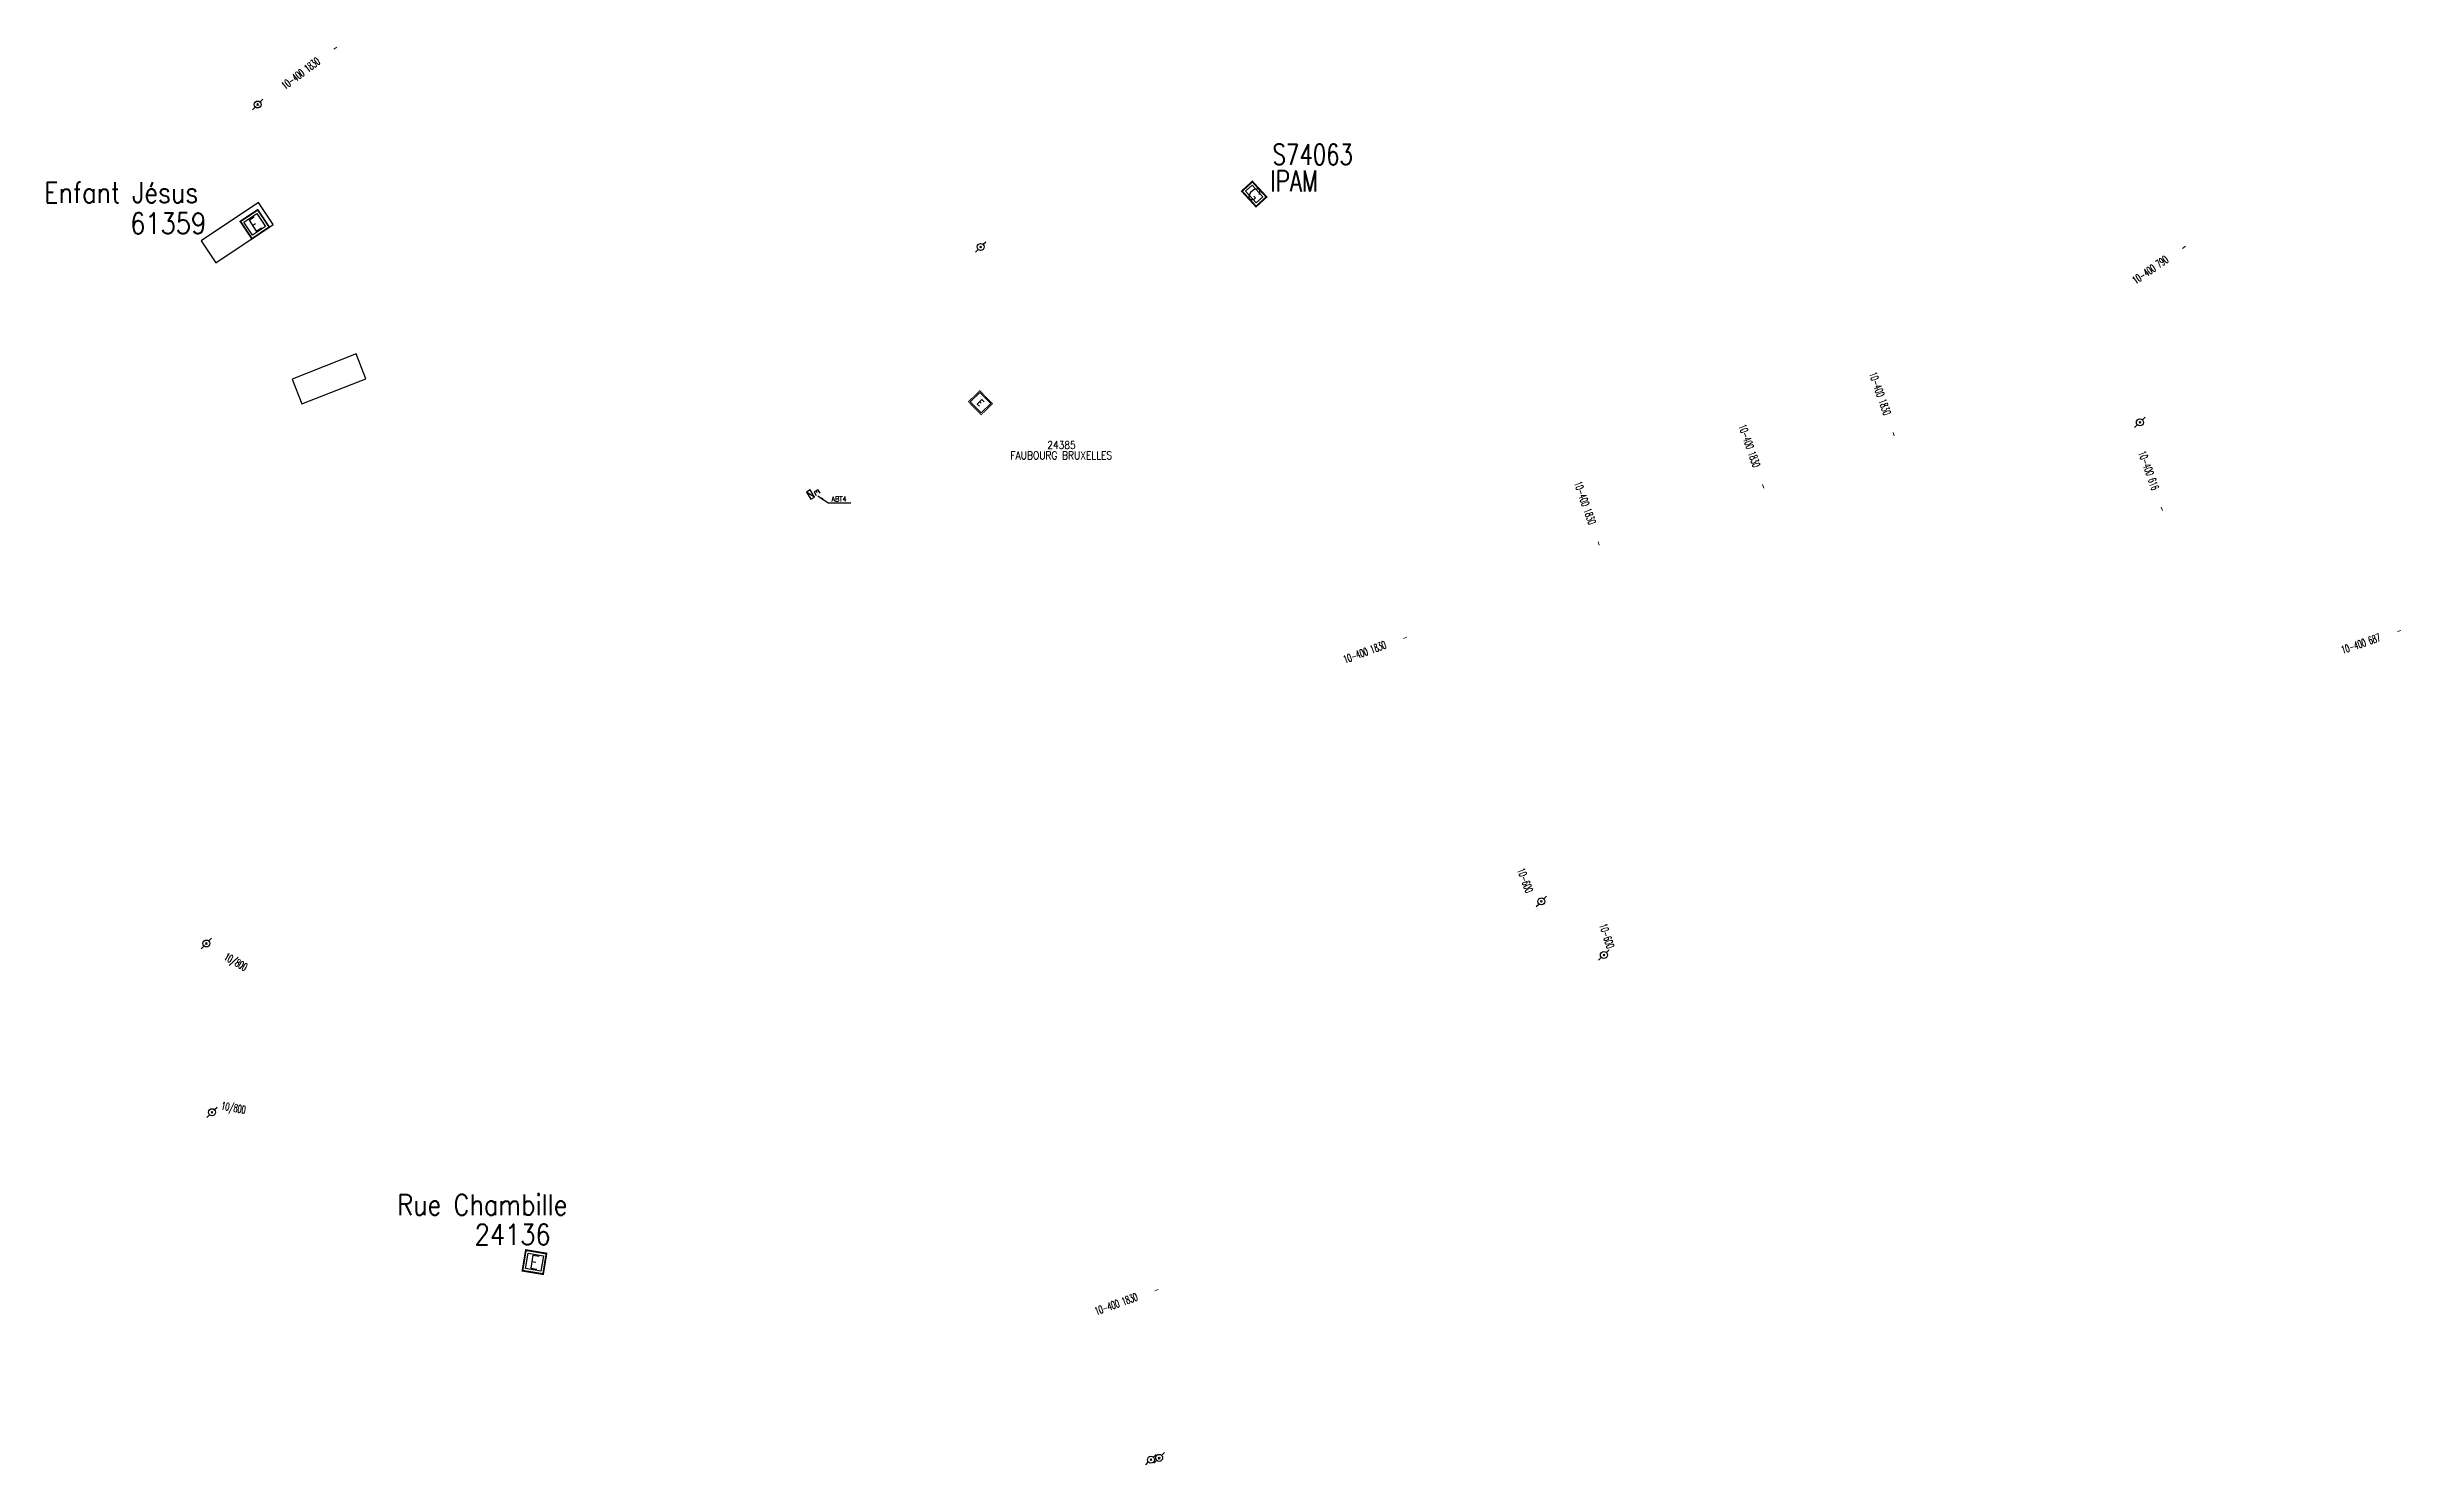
# Model space of a CAD drawing. Header units: millimetres. Extents: x 146992 to 147998, y 142998 to 144013.
# Drawn here: x 146992 to 147443.6, y 143266.7 to 143538.7 of the extents above; entities that cross this region are included whole.
import ezdxf
from ezdxf.enums import TextEntityAlignment as Align

# ---------------------------------------------------------------- set-up
doc = ezdxf.new("R2010")
doc.units = ezdxf.units.MM
doc.layers.get('0').update_dxf_attribs({"linetype": 'CONTINUOUS'})
for name, color, linetype in [('G_210', 7, 'CONTINUOUS'), ('M_200', 7, 'CONTINUOUS'), ('W0101', 7, 'CONTINUOUS'), ('W0430', 7, 'CONTINUOUS'), ('W0473', 7, 'CONTINUOUS')]:
    doc.layers.add(name, color=color, linetype=linetype)
doc.styles.add('M_ROMANS', font='ROMANS.shx', dxfattribs={"width": 0.75})
doc.styles.get("Standard").update_dxf_attribs({"font": 'romans.shx', "width": 0.85})
doc.dimstyles.get("Standard").update_dxf_attribs({"dimtxt": 1.5, "dimasz": 1.2, "dimexe": 0.625, "dimexo": 0.625, "dimgap": 0.25, "dimtad": 1, "dimdec": 1, "dimzin": 0, "dimdsep": 46, "dimtxsty": 'Standard', "dimcen": -0.5, "dimadec": 0, "dimazin": 0, "dimtfac": 1, "dimtdec": 1, "dimtmove": 0, "dimatfit": 3, "dimfxl": 0, "dimtolj": 1, "dimtzin": 0, "dimarcsym": 0})

msp = doc.modelspace()

# ---------------------------------------------------------------- texts
at = {"layer": 'W0430', "color": 252, "linetype": 'Continuous', "insert": (147142.52, 143451.51), "char_height": 1, "attachment_point": 7}
msp.add_mtext('\\A1;ABT4', dxfattribs=at)
at = {"layer": 'W0473', "color": 252, "linetype": 'Continuous', "width": 0.6}
for s, rotation, p in [('10-400 1830    -', 36.925, (147042.46, 143534.96)), ('10-400 790    -', 34.5945, (147397.29, 143497.2)), ('10-400 1830    -', 289.3288, (147344.39, 143470.13)), ('10-400 1830    -', 289.3288, (147319.35, 143460.12)), ('10-400 616    -', 289.7242, (147395.94, 143455.41)), ('10-400 1830    -', 289.3288, (147287.8, 143449.16)), ('10-400 1830    -', 20.3446, (147246.88, 143423.41)), ('10-400 687    -', 19.1207, (147437.94, 143424.96)), ('10-600', 290.5726, (147275.59, 143378.84)), ('10-600', 287.9793, (147291.25, 143368.18)), ('10-400 1830    -', 19.6728, (147199.2, 143298.34))]:
    msp.add_text(s, height=1.5, rotation=rotation, dxfattribs=at).set_placement(p, align=Align.MIDDLE)
for rotation, p in [(329.688, (147025.83, 143363.77)), (349.8711, (147025.37, 143334.91))]:
    msp.add_text('10/800', height=1.5, rotation=rotation, dxfattribs=at).set_placement(p)

# ---------------------------------------------------------------- blocks, each defined once
blk = doc.blocks.new('*U1')
at = {"layer": 'G_210', "color": 0, "linetype": 'Continuous', "const_width": 0.35, "flags": 128}
blk.add_lwpolyline([(4, 2.71), (4, 0), (0, 0), (0, 2.71)], close=True, dxfattribs=at)
at = {"layer": 'G_210', "color": 0, "linetype": 'Continuous'}
blk.add_lwpolyline([(0.5, 2.21), (3.5, 2.21), (3.5, 0.5), (0.5, 0.5)], close=True, dxfattribs=at)
at = {"layer": 'G_210', "insert": (2, 1.35), "char_height": 2.5, "width": 4, "attachment_point": 5}
blk.add_mtext('G', dxfattribs=at)
at = {"layer": 'G_210', "color": 0, "linetype": 'Continuous', "width": 0.75}
for tag, height, p in [('NUM', 4, (2, 16)), ('NOM', 4, (2, 11)), ('BCL', 3, (2, 7))]:
    blk.add_attdef(tag, text='', height=height, dxfattribs=at).set_placement(p, align=Align.MIDDLE)
at = {"layer": 'G_210', "color": 0, "linetype": 'Continuous', "width": 0.75, "flags": 3}
for tag, p in [('DEF_LEG', (2.14, -3.11)), ('DEF_COUP', (2.14, -5.61)), ('DEF_TYPE', (2.14, -8.11))]:
    blk.add_attdef(tag, text='', height=1.2, dxfattribs=at).set_placement(p, align=Align.MIDDLE)
blk = doc.blocks.new('M_200_59')
at = {"layer": 'M_200', "color": 0, "linetype": 'Continuous', "const_width": 0.35, "flags": 128}
blk.add_lwpolyline([(4, 4), (4, 0), (0, 0), (0, 4)], close=True, dxfattribs=at)
at = {"layer": 'M_200', "color": 0, "linetype": 'Continuous'}
blk.add_lwpolyline([(0.5, 3.5), (3.5, 3.5), (3.5, 0.5), (0.5, 0.5)], close=True, dxfattribs=at)
at = {"layer": 'M_200', "insert": (2, 2), "char_height": 2.5, "width": 4, "attachment_point": 5}
blk.add_mtext('E', dxfattribs=at)
at = {"layer": 'M_200', "color": 0, "linetype": 'Continuous', "width": 0.85}
for tag, p in [('NUM', (2, 17.06)), ('NOM', (2, 10.65))]:
    blk.add_attdef(tag, text='', height=4, dxfattribs=at).set_placement(p, align=Align.MIDDLE)
at = {"layer": 'M_200', "color": 0, "linetype": 'Continuous', "style": 'M_ROMANS', "width": 0.75, "flags": 3}
for tag, p in [('DEF_LEG', (1.87, -2.99)), ('DEF_COUP', (1.87, -5.49)), ('DEF_TYPE', (1.87, -7.99))]:
    blk.add_attdef(tag, text='', height=1.2, dxfattribs=at).set_placement(p, align=Align.MIDDLE)
blk = doc.blocks.new('T473')
for p, q in [((-0.166667, 0.166667), (0.166667, -0.166667)), ((-0.166667, -0.166667), (0.166667, 0.166667)), ((0.500001, 0.500001), (1.000002, 1.000002)), ((-1.000002, -1.000002), (-0.500001, -0.500001))]:
    blk.add_line(p, q)
blk.add_ellipse((0, 0), major_axis=(0.471405, 0.471405), ratio=1, start_param=5.4977871438, end_param=11.780972451)
blk = doc.blocks.new('*U13')
at = {"layer": 'M_200', "color": 0, "linetype": 'Continuous', "const_width": 0.35, "flags": 128}
blk.add_lwpolyline([(6.98, 6.08), (6.98, 0), (0, 0), (0, 6.08)], close=True, dxfattribs=at)
at = {"layer": 'M_200', "color": 0, "linetype": 'Continuous'}
blk.add_lwpolyline([(0.5, 5.58), (6.48, 5.58), (6.48, 0.5), (0.5, 0.5)], close=True, dxfattribs=at)
at = {"layer": 'M_200', "insert": (3.49, 3.04), "char_height": 2.5, "width": 6.9799, "attachment_point": 5}
blk.add_mtext('E', dxfattribs=at)
at = {"layer": 'M_200', "color": 0, "linetype": 'Continuous', "width": 0.85}
for tag, p in [('NUM', (2, 17.06)), ('NOM', (2, 10.65))]:
    blk.add_attdef(tag, text='', height=4, dxfattribs=at).set_placement(p, align=Align.MIDDLE)
at = {"layer": 'M_200', "color": 0, "linetype": 'Continuous', "style": 'M_ROMANS', "width": 0.75, "flags": 3}
for tag, p in [('DEF_COUP', (1.87, -5.49)), ('DEF_TYPE', (1.87, -7.99)), ('DEF_LEG', (1.87, -2.99))]:
    blk.add_attdef(tag, text='', height=1.2, dxfattribs=at).set_placement(p, align=Align.MIDDLE)
blk = doc.blocks.new('*U14')
at = {"flags": 128}
for points in [[(0.8, 0.8), (-0.8, 0.8)], [(-0.8, 0.8), (-0.8, 0)], [(0.8, 0.8), (-0.8, 0)], [(-0.8, 0), (0.8, 0)], [(-0.09, 2.08), (0.71, 2.08)], [(-0.09, 2.08), (-0.09, 1.28)], [(-0.09, 1.68), (0.31, 1.68)], [(-0.09, 1.28), (0.71, 1.28)], [(0.8, 0), (0.8, 0.8)]]:
    blk.add_lwpolyline(points, dxfattribs=at)

# ---------------------------------------------------------------- linework, layer by layer
at = {"layer": 'W0101', "color": 252}
for points in [[(147035.41, 143504.63), (147032.57, 143508.88), (147021.58, 143501.54), (147024.41, 143497.3), (147035.4, 143504.63)], [(147053.2, 143475.08), (147051.33, 143479.83), (147039.03, 143474.99), (147040.9, 143470.24), (147053.2, 143475.08)]]:
    msp.add_lwpolyline(points, close=True, dxfattribs=at)

# ---------------------------------------------------------------- block references
at = {"layer": 'G_210'}
ref = msp.add_blockref('*U1', (147221.25, 143511.05), dxfattribs=dict(at, rotation=312.5621203591905))
ref.add_attrib('NUM', 'S74063', dxfattribs={"color": 0, "linetype": 'Continuous', "height": 4, "width": 0.75}).set_placement((147234.83, 143518.09), align=Align.MIDDLE)
ref.add_attrib('NOM', 'IPAM', dxfattribs={"color": 0, "linetype": 'Continuous', "height": 4, "width": 0.75}).set_placement((147231.25, 143513.01), align=Align.MIDDLE)
at = {"layer": 'M_200'}
ref = msp.add_blockref('M_200_59', (147031.34, 143501.92), dxfattribs=dict(at, rotation=33.70862395282104))
ref.add_attrib('NUM', '61359', dxfattribs={"color": 0, "linetype": 'Continuous', "height": 4, "width": 0.85}).set_placement((147015.28, 143504.88), align=Align.MIDDLE)
ref.add_attrib('NOM', 'Enfant Jésus', dxfattribs={"color": 0, "linetype": 'Continuous', "height": 4, "width": 0.85}).set_placement((147006.25, 143510.78), align=Align.MIDDLE)
ref = msp.add_blockref('*U13', (147168.79, 143470.65), dxfattribs=dict(at, xscale=0.4999999999999999, yscale=0.4999999999999999, zscale=0.4999999999999999, rotation=314.4321042787093))
ref.add_attrib('NUM', '24385', dxfattribs={"color": 0, "linetype": 'Continuous', "height": 1.5, "width": 0.85}).set_placement((147186.64, 143462.36), align=Align.MIDDLE)
ref.add_attrib('NOM', 'FAUBOURG BRUXELLES', dxfattribs={"color": 0, "linetype": 'Continuous', "height": 1.5, "width": 0.85}).set_placement((147186.6, 143460.36), align=Align.MIDDLE)
ref = msp.add_blockref('M_200_59', (147083.24, 143303.98), dxfattribs=dict(at, rotation=350.6387094155097))
ref.add_attrib('NUM', '24136', dxfattribs={"color": 0, "linetype": 'Continuous', "height": 4, "width": 0.85}).set_placement((147081.35, 143310.93), align=Align.MIDDLE)
ref.add_attrib('NOM', 'Rue Chambille', dxfattribs={"color": 0, "linetype": 'Continuous', "height": 4, "width": 0.85}).set_placement((147075.53, 143316.72), align=Align.MIDDLE)
at = {"layer": 'W0430', "rotation": 300.8592205067944}
msp.add_blockref('*U14', (147138.14, 143452.64), dxfattribs=at)
at = {"layer": 'W0473', "color": 252}
for p in [(147032.44, 143527.67), (147393.5, 143466.7), (147203.79, 143267.73), (147205.37, 143268.08)]:
    msp.add_blockref('T473', p, dxfattribs=at)
at = {"layer": 'W0473'}
for p in [(147171.13, 143500.36), (147278.69, 143374.81), (147022.6, 143366.74), (147290.68, 143364.54), (147023.68, 143334.38)]:
    msp.add_blockref('T473', p, dxfattribs=at)

msp.set_redraw_order([(e.dxf.handle, doc.entitydb.next_handle()) for e in msp.query("TEXT MTEXT ATTDEF DIMENSION ARC_DIMENSION")])  # texts and dimensions are drawn at this point

# ---------------------------------------------------------------- leaders
at = {"layer": 'W0430', "color": 252, "linetype": 'Continuous', "annotation_type": 0, "has_hookline": 1, "hookline_direction": 0, "text_width": 2.91}
msp.add_leader([(147139.87, 143452.63), (147141.88, 143451.26), (147143.08, 143451.26)], dimstyle='Standard', dxfattribs=at)

doc.saveas('drawing.dxf')
